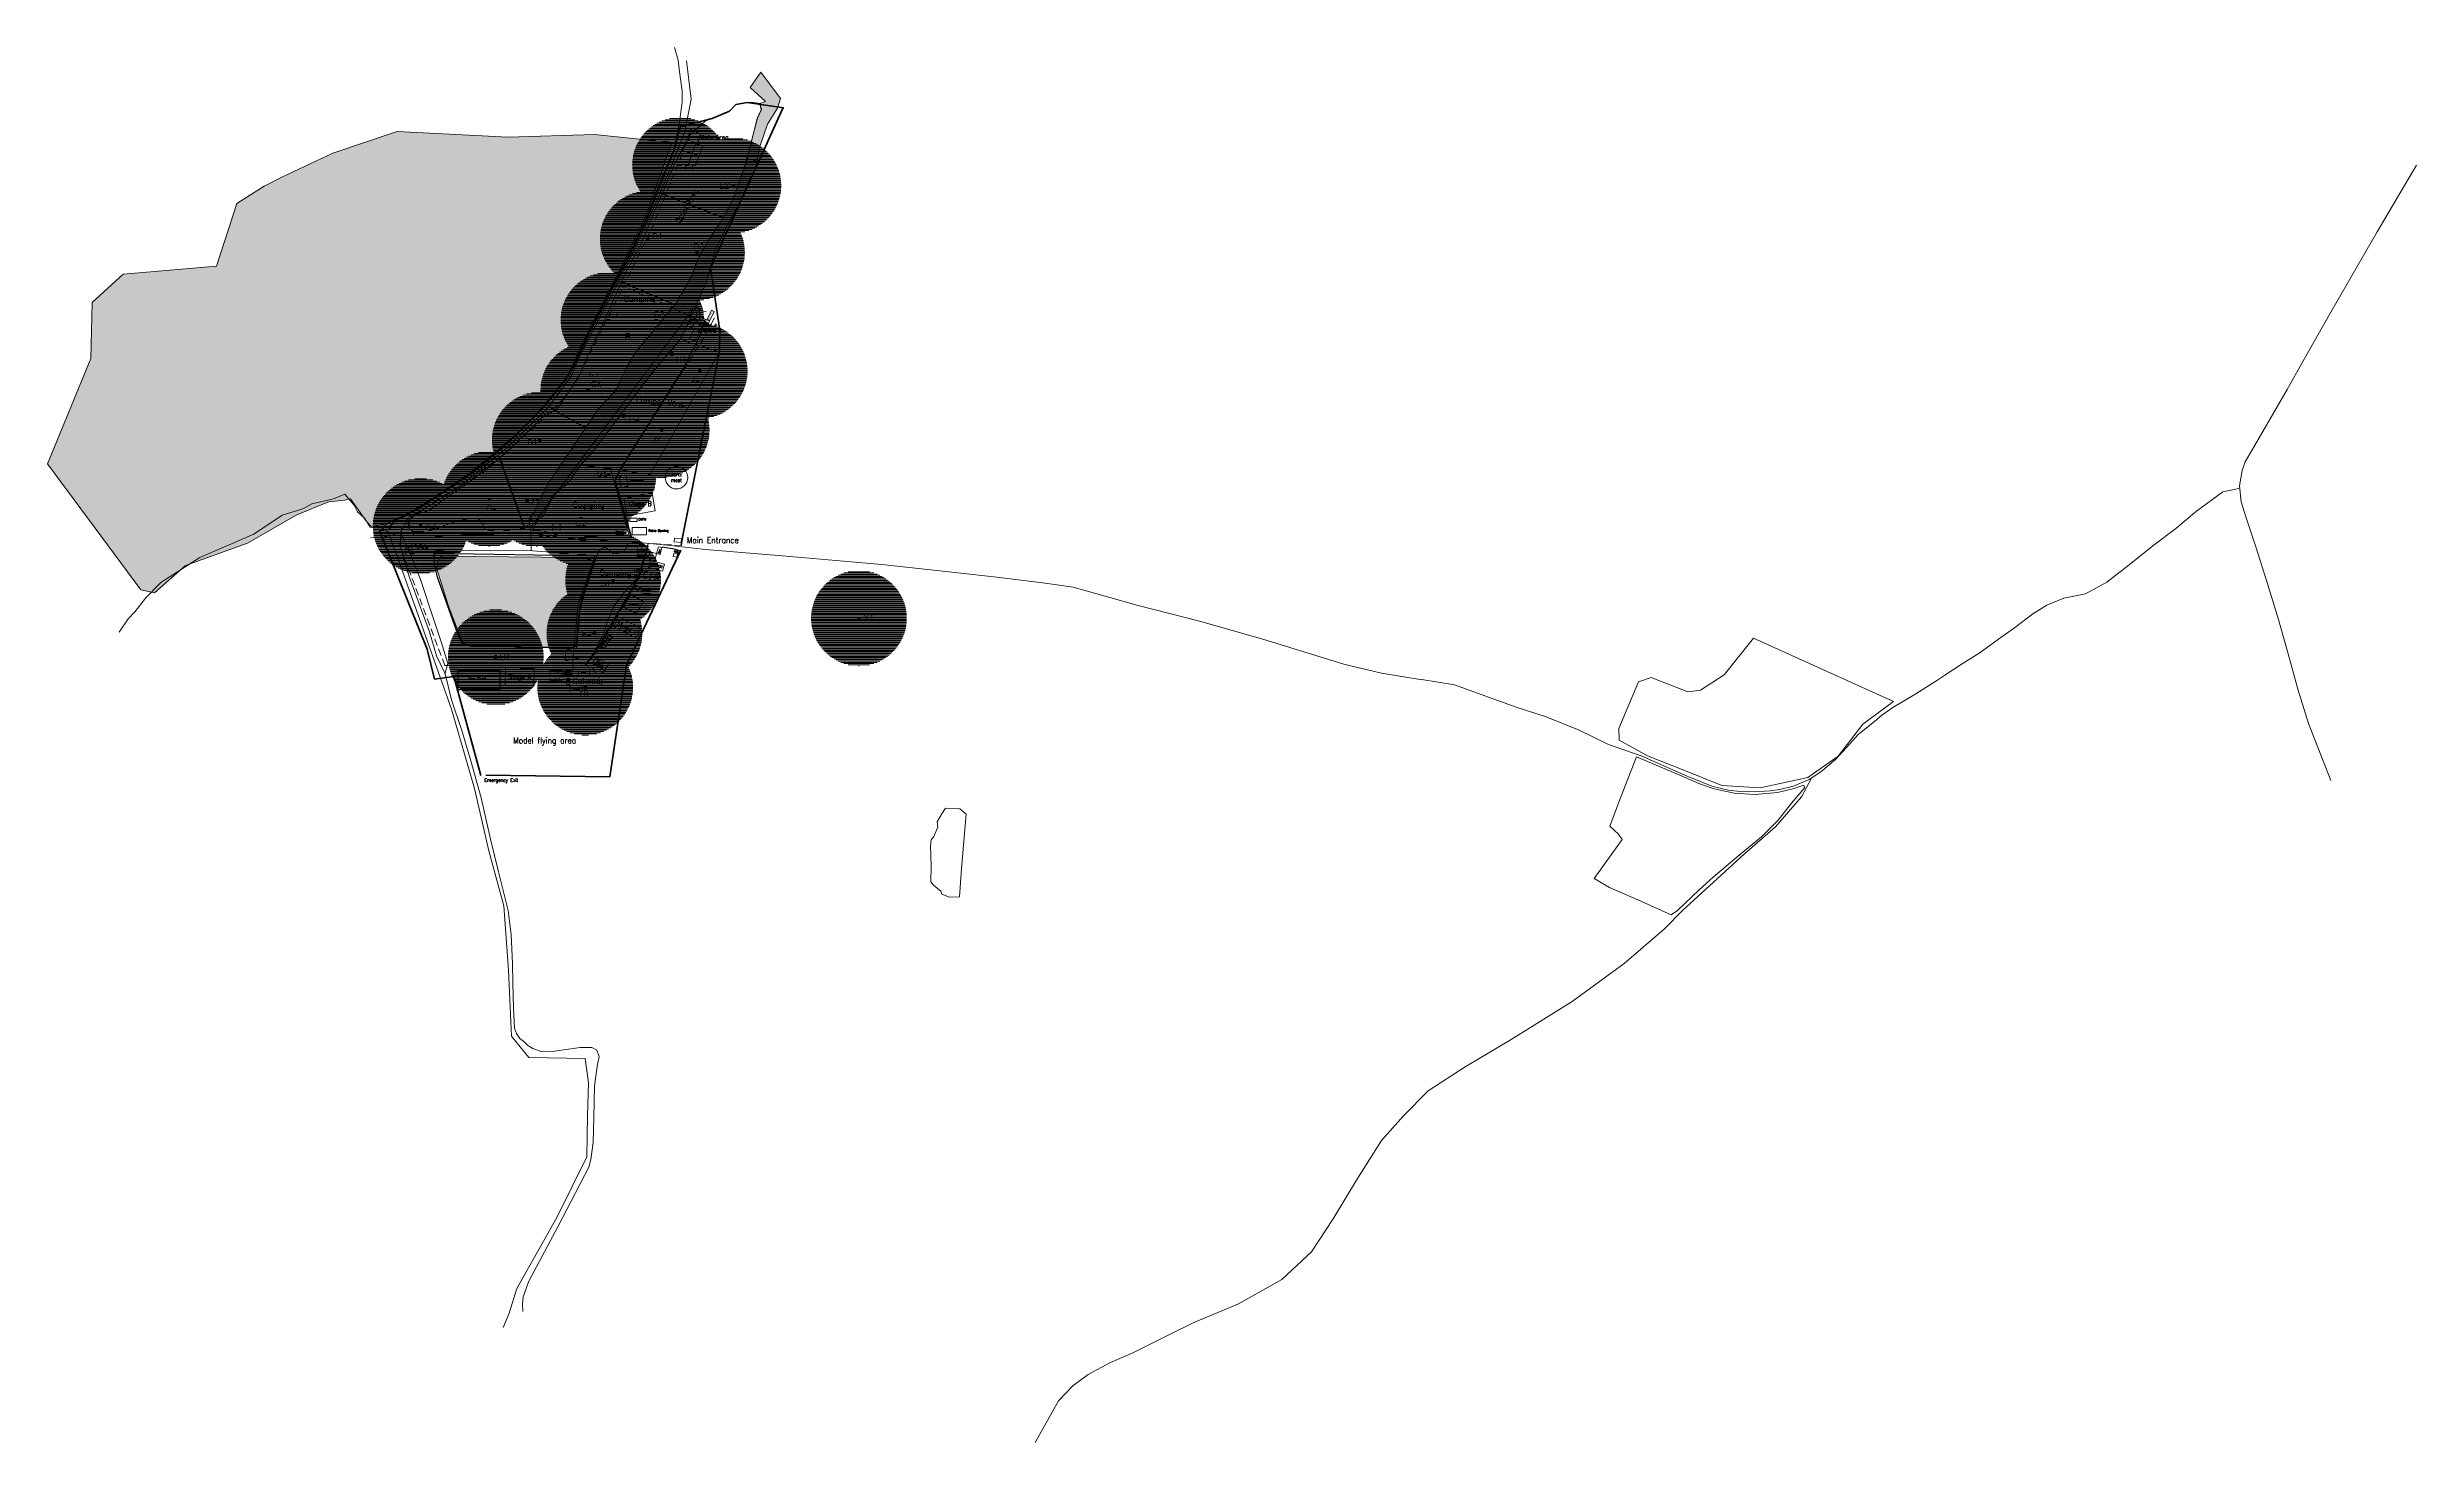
# Model space of a CAD drawing. Header units: metres. Extents: x 482560 to 484546, y 229749 to 230919.
import ezdxf
from ezdxf.enums import TextEntityAlignment as Align

# ---------------------------------------------------------------- set-up
doc = ezdxf.new("R2010")
doc.units = ezdxf.units.M
doc.linetypes.add('DASHED2', pattern=[9, 6, -3])
for name, color, linetype, lineweight, true_color in [('Crowd Barrier', 16, 'Continuous', 25, 0x800000), ('Event Fields', 9, 'Continuous', 0, 0xc0c0c0), ('Heras Fence', 1, 'Continuous', 25, 0xff0000), ('Installations', 9, 'Continuous', 25, 0xc0c0c0), ('Labels', 7, 'Continuous', 0, 0xffffff), ('Lighting-ExtFestoon', 56, 'DASHED2', 0, 0x7f7f00), ('NOC-DK', 136, 'DASHED2', 0, 0x007f7f), ('NOC-DK-Label', 136, 'Continuous', 25, 0x007f7f), ('Paths - Asphalt Roads', 7, 'Continuous', 0, 0xffffff), ('Paths - Euromat', 56, 'Continuous', 25, 0x808000), ('Paths - Fire Lane', 16, 'Continuous', 25, 0x800000), ('Paths - Gravel Track', 253, 'Continuous', 0, 0xa0a0a4), ('Paths - Trackway', 2, 'Continuous', 100, 0xffff00), ('Perimeter', 1, 'Continuous', 35, 0xff0000), ('Power - Generator', 6, 'Continuous', 0, 0xff00ff), ('Rivers', 5, 'Continuous', 0, 0x0000ff), ('Tents', 51, 'Continuous', 0, 0xfff785), ('Toilets', 216, 'Continuous', 0, 0x7f007f), ('Trees', 96, 'Continuous', 0, 0x008000), ('Village Tents', 178, 'Continuous', 25, 0x000000), ('Water - Surface', 176, 'Continuous', 0, 0x00007f), ('Water infrastructure', 4, 'Continuous', 0, 0x00ffff)]:
    doc.layers.add(name, color=color, linetype=linetype, lineweight=lineweight, true_color=true_color)
doc.styles.add('textstyle0', font='')
doc.styles.add('textstyle1', font='')
doc.styles.add('textstyle10', font='standard')
doc.styles.add('textstyle2', font='Standard')
doc.styles.add('textstyle24', font='')
doc.styles.add('textstyle25', font='')
doc.styles.add('textstyle26', font='')
doc.styles.add('textstyle27', font='')
doc.styles.add('textstyle28', font='')
doc.styles.add('textstyle29', font='')
doc.styles.add('textstyle3', font='Standard')
doc.styles.add('textstyle30', font='')
doc.styles.add('textstyle31', font='')
doc.styles.add('textstyle32', font='')
doc.styles.add('textstyle33', font='')
doc.styles.add('textstyle34', font='')
doc.styles.add('textstyle35', font='')
doc.styles.add('textstyle36', font='')
doc.styles.add('textstyle37', font='')
doc.styles.add('textstyle38', font='')
doc.styles.add('textstyle39', font='')
doc.styles.add('textstyle4', font='standard')
doc.styles.add('textstyle40', font='')
doc.styles.add('textstyle43', font='Standard')
doc.styles.add('textstyle44', font='Standard')
doc.styles.add('textstyle45', font='Standard')
doc.styles.add('textstyle46', font='Standard')
doc.styles.add('textstyle47', font='Standard')
doc.styles.add('textstyle48', font='Standard')
doc.styles.add('textstyle5', font='Standard')
doc.styles.add('textstyle55', font='Standard')
doc.styles.add('textstyle56', font='Standard')
doc.styles.add('textstyle57', font='Standard')
doc.styles.add('textstyle58', font='Standard')
doc.styles.add('textstyle59', font='Standard')
doc.styles.add('textstyle6', font='standard')
doc.styles.add('textstyle60', font='')
doc.styles.add('textstyle61', font='Standard')
doc.styles.add('textstyle62', font='Standard')
doc.styles.add('textstyle63', font='Standard')
doc.styles.add('textstyle64', font='Standard')
doc.styles.add('textstyle65', font='Standard')
doc.styles.add('textstyle67', font='')
doc.styles.add('textstyle68', font='')
doc.styles.add('textstyle69', font='')
doc.styles.add('textstyle7', font='standard')
doc.styles.add('textstyle70', font='')
doc.styles.add('textstyle71', font='Standard')
doc.styles.add('textstyle72', font='Standard')
doc.styles.add('textstyle73', font='Standard')
doc.styles.add('textstyle74', font='Standard')
doc.styles.add('textstyle75', font='Standard')
doc.styles.add('textstyle76', font='Standard')
doc.styles.add('textstyle77', font='Standard')
doc.styles.add('textstyle78', font='Standard')
doc.styles.add('textstyle79', font='Standard')
doc.styles.add('textstyle8', font='standard')
doc.styles.add('textstyle80', font='Standard')
doc.styles.add('textstyle81', font='Standard')
doc.styles.add('textstyle82', font='Standard')
doc.styles.add('textstyle83', font='Standard')
doc.styles.add('textstyle84', font='Standard')
doc.styles.add('textstyle9', font='Standard')
doc.styles.get('textstyle0').set_extended_font_data('Arial')
doc.styles.get('textstyle1').set_extended_font_data('Arial')
doc.styles.get('textstyle24').set_extended_font_data('Arial')
doc.styles.get('textstyle25').set_extended_font_data('Arial')
doc.styles.get('textstyle26').set_extended_font_data('Arial')
doc.styles.get('textstyle27').set_extended_font_data('Arial')
doc.styles.get('textstyle28').set_extended_font_data('Arial')
doc.styles.get('textstyle29').set_extended_font_data('Arial')
doc.styles.get('textstyle30').set_extended_font_data('Arial')
doc.styles.get('textstyle31').set_extended_font_data('Arial')
doc.styles.get('textstyle32').set_extended_font_data('Arial')
doc.styles.get('textstyle33').set_extended_font_data('Arial')
doc.styles.get('textstyle34').set_extended_font_data('Arial')
doc.styles.get('textstyle35').set_extended_font_data('Arial')
doc.styles.get('textstyle36').set_extended_font_data('Arial')
doc.styles.get('textstyle37').set_extended_font_data('Arial')
doc.styles.get('textstyle38').set_extended_font_data('Arial')
doc.styles.get('textstyle39').set_extended_font_data('Arial')
doc.styles.get('textstyle40').set_extended_font_data('Arial')
doc.styles.get('textstyle60').set_extended_font_data('Arial')
doc.styles.get('textstyle67').set_extended_font_data('Arial')
doc.styles.get('textstyle68').set_extended_font_data('Arial')
doc.styles.get('textstyle69').set_extended_font_data('Arial')
doc.styles.get('textstyle70').set_extended_font_data('Arial')

# ---------------------------------------------------------------- blocks, each defined once
blk = doc.blocks.new('Main tent (15x24)')
at = {"layer": 'Tents'}
for p, q in [((15, 24), (0, 24)), ((0, 24), (0, 0)), ((15, 0), (15, 24)), ((0, 0), (15, 0))]:
    blk.add_line(p, q, dxfattribs=at)
blk = doc.blocks.new('Tent 12x6')
at = {"layer": 'Tents'}
for p, q in [((12, 6), (0, 6)), ((0, 6), (0, 0)), ((0, 0), (12, 0)), ((12, 0), (12, 6))]:
    blk.add_line(p, q, dxfattribs=at)
blk = doc.blocks.new('Datenklos5')
at = {"layer": 'NOC-DK'}
h = blk.add_hatch(dxfattribs=at)
h.set_pattern_fill('CONCRETE', color=256, style=0, pattern_type=0)
h.set_pattern_definition([(0, (0, 0), (0, 1), [])])
edge = h.paths.add_edge_path(flags=0)
edge.add_arc((0, 0), 40, 0, 360)
blk.add_hatch(color=256, dxfattribs=at).paths.add_polyline_path([(-1, 1), (1, 1), (1, -1), (-1, -1)], flags=0)
for p, q in [((-1, 1), (1, 1)), ((-1, -1), (-1, 1)), ((1, 1), (1, -1)), ((1, -1), (-1, -1))]:
    blk.add_line(p, q, dxfattribs=at)
blk = doc.blocks.new('Generator6x6')
at = {"layer": 'Power - Generator'}
for p, q in [((-2.8, 0), (-2.8, 1.4)), ((-2.8, 1.4), (0, 1.4)), ((0, 0), (-2.8, 0)), ((0, 1.4), (0, 0)), ((1.4, 1), (0.5, 1)), ((0.5, 1), (0.5, 0)), ((0.5, 0), (1.4, 0)), ((1.4, 0), (1.4, 1))]:
    blk.add_line(p, q, dxfattribs=at)
at = {"layer": 'Power - Generator', "insert": (-2.3, 1.3), "char_height": 1, "attachment_point": 1, "line_spacing_factor": 0.96, "style": 'textstyle2'}
blk.add_mtext('\\H0.785714;Gen', dxfattribs=at)
blk = doc.blocks.new('Toilets')
at = {"layer": 'Toilets'}
for p, q in [((5, 10), (0, 10)), ((0, 10), (0, 0)), ((0, 0), (5, 0)), ((5, 0), (5, 10))]:
    blk.add_line(p, q, dxfattribs=at)
at = {"layer": 'Toilets', "insert": (3, 2.1), "char_height": 1.5, "attachment_point": 7, "rotation": 90, "style": 'textstyle0'}
blk.add_mtext('Toilets', dxfattribs=at)
blk = doc.blocks.new('Tent 6x6')
at = {"layer": 'Tents'}
for p, q in [((6, 6), (0, 6)), ((0, 6), (0, 0)), ((0, 0), (6, 0)), ((6, 0), (6, 6))]:
    blk.add_line(p, q, dxfattribs=at)
blk = doc.blocks.new('Tent 12x12')
at = {"layer": 'Tents'}
for p, q in [((12, 12), (0, 12)), ((0, 12), (0, 0)), ((0, 0), (12, 0)), ((12, 0), (12, 12))]:
    blk.add_line(p, q, dxfattribs=at)
blk = doc.blocks.new('Tent 9x21')
at = {"layer": 'Tents'}
for p, q in [((9, 21), (0, 21)), ((0, 21), (0, 0)), ((9, 0), (9, 21)), ((0, 0), (9, 0))]:
    blk.add_line(p, q, dxfattribs=at)
blk = doc.blocks.new('Tent 6x3')
at = {"layer": 'Tents'}
for p, q in [((6, 3), (0, 3)), ((0, 3), (0, 0)), ((0, 0), (6, 0)), ((6, 0), (6, 3))]:
    blk.add_line(p, q, dxfattribs=at)
blk = doc.blocks.new('Tent 9x9')
at = {"layer": 'Tents'}
for p, q in [((9, 9), (0, 9)), ((0, 9), (0, 0)), ((0, 0), (9, 0)), ((9, 0), (9, 9))]:
    blk.add_line(p, q, dxfattribs=at)
blk = doc.blocks.new('Tent 6x9')
at = {"layer": 'Tents'}
for p, q in [((6, 9), (0, 9)), ((0, 9), (0, 0)), ((0, 0), (6, 0)), ((6, 0), (6, 9))]:
    blk.add_line(p, q, dxfattribs=at)
blk = doc.blocks.new('Showers 8.6x2.3')
at = {"layer": 'Toilets'}
for p, q in [((8.6, 2.3), (0, 2.3)), ((0, 2.3), (0, 0)), ((0, 0), (8.6, 0)), ((8.6, 0), (8.6, 2.3))]:
    blk.add_line(p, q, dxfattribs=at)
at = {"layer": 'Toilets', "insert": (0.5, 0.8), "char_height": 0.8, "attachment_point": 7, "style": 'textstyle1'}
blk.add_mtext('Shower 8.6x2.3', dxfattribs=at)
blk = doc.blocks.new('Cold Room 2.4x3.6')
at = {"layer": 'Tents'}
for p, q in [((2.4, 3.6), (0, 3.6)), ((0, 3.6), (0, 0)), ((0, 0), (2.4, 0)), ((2.4, 0), (2.4, 3.6))]:
    blk.add_line(p, q, dxfattribs=at)
blk = doc.blocks.new('Tent 3x4.5')
at = {"layer": 'Tents'}
for p, q in [((3, 4.5), (0, 4.5)), ((0, 4.5), (0, 0)), ((0, 0), (3, 0)), ((3, 0), (3, 4.5))]:
    blk.add_line(p, q, dxfattribs=at)
blk = doc.blocks.new('Tent 6x4')
at = {"layer": 'Tents'}
for p, q in [((6, 4), (0, 4)), ((0, 4), (0, 0)), ((0, 0), (6, 0)), ((6, 0), (6, 4))]:
    blk.add_line(p, q, dxfattribs=at)
blk = doc.blocks.new('Tent 10x6')
at = {"layer": 'Tents'}
for p, q in [((10, 6), (0, 6)), ((0, 6), (0, 0)), ((0, 0), (10, 0)), ((10, 0), (10, 6))]:
    blk.add_line(p, q, dxfattribs=at)
blk = doc.blocks.new('Container 10ft')
at = {"layer": 'Tents'}
for p, q in [((3, 3), (0, 3)), ((0, 3), (0, 0)), ((0, 0), (3, 0)), ((3, 0), (3, 3))]:
    blk.add_line(p, q, dxfattribs=at)

msp = doc.modelspace()

# ---------------------------------------------------------------- hatches: boundary and pattern name
at = {"layer": 'Trees'}
for points in [[(482963.6, 230523.3), (482968.3, 230529.7), (482969.9, 230534), (482978.8, 230552), (482991.8, 230570.9), (483021.2, 230614.9), (483036.9, 230632.1), (483045, 230650.3), (483053.1, 230663.6), (483086.4, 230703.9), (483100.4, 230728), (483104.8, 230740.9), (483117.2, 230762.2), (483126.5, 230775.8), (483135.6, 230794.3), (483144.4, 230819), (483152.5, 230849.7), (483155, 230859.2), (483158.2, 230866.4), (483156.8, 230871.6), (483161.7, 230873.2), (483148.9, 230885), (483157.7, 230897.7), (483157.7, 230897.7), (483174.3, 230875.7), (483171.8, 230867.6), (483163.2, 230854.1), (483156.6, 230834.7), (483153.2, 230816.6), (483141.8, 230791.7), (483129.6, 230769.5), (483118.7, 230745.9), (483114.2, 230729.9), (483112, 230721.3), (483098.8, 230691.6), (483090.6, 230674.4), (483069.3, 230649.2), (483048.1, 230621.3), (483018.2, 230581.1), (483004.9, 230566.2), (482998, 230555.3), (482981.9, 230541.4), (482979.8, 230533.9), (482975.4, 230526.1), (482970.9, 230522.2), (482969.7, 230520.3)], [(483083.2, 230838.8), (483061.1, 230776.7), (483039, 230730.8), (483006.9, 230668.3), (482996.5, 230643.6), (482980.3, 230622.5), (482957.3, 230598.3), (482923.4, 230568.5), (482888.3, 230543.8), (482854.5, 230523.2), (482842.5, 230519.2), (482831.5, 230516.3), (482827.2, 230521.2), (482813.8, 230540.1), (482809, 230539), (482795.2, 230537.5), (482768, 230526.3), (482727.2, 230502.8), (482675.3, 230484.2), (482649.3, 230461.4), (482637.9, 230463.7), (482559.5, 230569.5), (482596, 230657.8), (482597.2, 230704.7), (482623, 230728.4), (482701.3, 230735.2), (482718.5, 230787.6), (482741.4, 230802.3), (482756, 230809.8), (482798.9, 230830), (482852.9, 230848.2), (482945.9, 230843.3), (483018.3, 230845.7)]]:
    msp.add_hatch(color=256, dxfattribs=at).paths.add_polyline_path(points, flags=0)
at = {"layer": 'Water - Surface'}
msp.add_hatch(color=256, dxfattribs=at).paths.add_polyline_path([(482890.9, 230491.9), (483001.9, 230490.9), (483009.4, 230490.3), (483014.8, 230489.3), (483017.5, 230487.4), (483013.8, 230475.6), (483007.7, 230457.3), (483005.3, 230444.8), (483003.9, 230427.8), (483002.7, 230416.8), (482998.1, 230415.7), (482987.3, 230415.8), (482956.9, 230416.3), (482921.7, 230416.8), (482910.5, 230418.2), (482908.1, 230419.3), (482906.4, 230422.4), (482895.9, 230450.2), (482885.9, 230482.2), (482887, 230487.9), (482888.5, 230490.8)], flags=0)

# ---------------------------------------------------------------- linework, layer by layer
at = {"layer": 'Crowd Barrier'}
for p, q in [((482883.8, 230494.5), (483018.2, 230492.3)), ((482884.1, 230484.5), (482883.8, 230494.5)), ((482886.7, 230474.4), (482884.1, 230484.5)), ((483018.6, 230488.3), (483015.6, 230479.5)), ((483018.2, 230492.3), (483018.6, 230488.3)), ((482902.3, 230430.5), (482886.7, 230474.4)), ((483015.6, 230479.5), (483008.3, 230457.8)), ((483005.8, 230445.2), (483003.1, 230416.5)), ((483008.3, 230457.8), (483005.8, 230445.2)), ((482907.5, 230418.5), (482902.3, 230430.5)), ((482910.1, 230417.2), (482907.5, 230418.5)), ((482921.5, 230416.2), (482910.1, 230417.2)), ((482997.7, 230415), (482921.5, 230416.2)), ((483003.1, 230416.5), (482997.7, 230415))]:
    msp.add_line(p, q, dxfattribs=at)
at = {"layer": 'Event Fields'}
for points in [[(483098.4, 230845.2), (483111, 230856.8), (483131.5, 230865.2), (483136.9, 230870.6), (483146.3, 230872.4), (483151.5, 230872.5), (483156.8, 230871.5), (483158.1, 230866.3), (483154.8, 230858.9), (483149.6, 230838.5), (483144.5, 230819.7), (483135.7, 230794.5), (483126.5, 230775.8), (483117.4, 230762.5), (483104.6, 230740.7), (483100.5, 230728.4), (483086.5, 230703.9), (483071.1, 230685.3), (483053.1, 230663.6), (483045, 230650.4), (483036.8, 230632.1), (483021.2, 230615), (482996.6, 230578), (482978.7, 230551.7), (482970.1, 230534.6), (482968.3, 230529.5), (482963.6, 230523.6), (482963.7, 230518.6), (482959.7, 230515.9), (482947.4, 230513.9), (482939.3, 230512.9), (482929.5, 230513.6), (482926.1, 230515.3), (482923.2, 230521.5), (482920.4, 230523.2), (482910.9, 230522.7), (482900.8, 230521.2), (482890.1, 230516.7), (482882.2, 230513.7), (482875.2, 230512.6), (482866.7, 230512.3), (482862.9, 230515.2), (482862.1, 230519), (482863.8, 230523.1), (482867.2, 230526.2), (482879.3, 230530.4), (482890.9, 230538.6), (482926, 230563.2), (482948, 230582.6), (482973.5, 230607.8), (482979.5, 230612.5), (482986, 230614.3), (483005.1, 230642.4), (483011.7, 230658), (483025.4, 230686.9), (483042.8, 230726.6), (483057.4, 230754.2), (483085.8, 230822.1), (483098.4, 230845.2)], [(483007.2, 230568.8), (483019.1, 230582.2), (483050, 230623.7), (483068.3, 230647.9), (483090.5, 230673.6), (483123, 230663.4), (483065, 230560.4), (483007.2, 230568.8)], [(483006.9, 230568.5), (483032, 230564.9), (483047.9, 230506.8), (482988.4, 230509.8), (482971.8, 230513.6), (482966.2, 230513.8), (482970.9, 230522.1), (482975.5, 230526.2), (482979.8, 230533.9), (482981.9, 230540.9), (482987.1, 230545.9), (482998, 230555.3), (483004.2, 230565.6), (483006.9, 230568.5)], [(483021.3, 230495.3), (483026.8, 230500.3), (483030, 230497.3), (483034.6, 230494), (483040.7, 230495.5), (483043.2, 230496.1), (483045.6, 230500.3), (483046.2, 230503), (483063.1, 230501), (483054.5, 230473.8), (483042.5, 230460.9), (483034.2, 230449.6), (483029.1, 230437.1), (483025.7, 230426.5), (483015.9, 230407.8), (483004.9, 230406.9), (482994.1, 230404.2), (482993.9, 230412.9), (483003.2, 230414.8), (483005.5, 230437.6), (483006.1, 230445.4), (483008.7, 230456.7), (483011.4, 230465.2), (483021.3, 230495.3)], [(483935, 230378.4), (483945.6, 230379.6), (483965.4, 230392.4), (483990.1, 230423.4), (484107.5, 230370.3), (484081.7, 230351.3), (484061.1, 230324.4), (484035.7, 230306.4), (483995.7, 230297.7), (483963.5, 230299.7), (483931.6, 230312.7), (483901.3, 230324.7), (483877.4, 230337.8), (483877.3, 230347.4), (483893.7, 230386.7), (483904.2, 230390.4), (483935, 230378.4)], [(483891.9, 230323.7), (483915.7, 230313.8), (483928.3, 230308.3), (483944.3, 230301.3), (483956.1, 230297.2), (483973.8, 230293.2), (483991.4, 230292.3), (484010.2, 230293.9), (484024.2, 230297.1), (484032, 230300), (484033, 230298), (484021.9, 230284.8), (484010.9, 230270.8), (483996.8, 230256.8), (483978.2, 230241.2), (483956.4, 230223), (483944.5, 230212.3), (483926.5, 230194.9), (483921, 230191.3), (483893.1, 230203.9), (483869.3, 230214.3), (483856.4, 230221.8), (483880, 230254.6), (483876.9, 230259), (483869.7, 230265.7), (483878.6, 230289.4), (483891.9, 230323.7)]]:
    msp.add_lwpolyline(points, dxfattribs=at)
at = {"layer": 'Heras Fence'}
for p, q in [((483096.1, 230841), (483091.8, 230832.3)), ((483091.8, 230832.3), (483100.3, 230829.7)), ((483105.4, 230840.1), (483104.5, 230837.7)), ((483104.5, 230837.7), (483106.8, 230836.9)), ((483096.1, 230684.9), (483099.1, 230691.3)), ((483099.7, 230683.2), (483096.1, 230684.9)), ((483098.8, 230691.6), (483098.8, 230691.6)), ((483098.8, 230691.6), (483098.8, 230691.6)), ((483098.8, 230691.6), (483098.8, 230691.6)), ((483098.8, 230691.6), (483098.8, 230691.6)), ((483099.1, 230691.3), (483102.7, 230689.6)), ((483102.7, 230689.6), (483099.7, 230683.2)), ((483085.3, 230497.8), (483074.9, 230499.5)), ((483090.5, 230496.1), (483085.3, 230497.8)), ((482993, 230396.3), (482999.1, 230396.3)), ((482993, 230392.6), (482993, 230396.3)), ((482999.1, 230392.6), (482993, 230392.6)), ((482999.1, 230396.3), (482999.1, 230392.6))]:
    msp.add_line(p, q, dxfattribs=at)
at = {"layer": 'Installations'}
for p, q in [((483031, 230425.8), (483029, 230423.5)), ((483033.3, 230423.9), (483031, 230425.8)), ((483031.3, 230421.6), (483033.3, 230423.9)), ((483026.6, 230420.3), (483024, 230416)), ((483024, 230416), (483026.6, 230414.5)), ((483029.1, 230418.7), (483026.6, 230420.3)), ((483026.6, 230414.5), (483029.1, 230418.7)), ((483028.9, 230423.4), (483027, 230421.1)), ((483027, 230421.1), (483029.3, 230419.2)), ((483031.2, 230421.5), (483028.9, 230423.4)), ((483029, 230423.5), (483031.3, 230421.6)), ((483029.3, 230419.2), (483031.2, 230421.5)), ((482904, 230397), (482939, 230397)), ((482904, 230380), (482904, 230397)), ((482939, 230397), (482939, 230380)), ((482939, 230380), (482904, 230380))]:
    msp.add_line(p, q, dxfattribs=at)
at = {"layer": 'Lighting-ExtFestoon'}
for p, q in [((482934.1, 230571.3), (482910.1, 230552.6)), ((482959.7, 230515.9), (482939.8, 230572.8))]:
    msp.add_line(p, q, dxfattribs=at)
for points in [[(482937, 230572.9), (482937, 230572.9), (482983.6, 230614.3), (482997.8, 230631.1), (483006.1, 230644.7), (483065.8, 230765.5), (483091.8, 230829.2)], [(483118.9, 230691.8), (483115, 230684), (483102, 230692), (483040.8, 230719.2)], [(483049.4, 230507.5), (483049.4, 230507.5), (483035.4, 230555.5), (483039.5, 230564.1), (483115, 230683)], [(482911, 230555.1), (482861.2, 230522.3), (482866.8, 230509.9), (482892.6, 230508)], [(482970, 230401), (482892.8, 230400.3), (482892.8, 230400.3), (482855, 230501), (482857, 230517), (482857, 230517)], [(482891.7, 230509.6), (482969, 230509), (483091, 230501)], [(483063.2, 230502.4), (483056.1, 230475.6), (483020, 230410)], [(482970.5, 230398.6), (482970.2, 230398.8), (483012.6, 230399.1), (483016.6, 230398), (483021.9, 230390.2)]]:
    msp.add_lwpolyline(points, dxfattribs=at)
at = {"layer": 'Paths - Asphalt Roads'}
msp.add_lwpolyline([(484546.1, 230819.8), (484512.9, 230764.1), (484474.2, 230696.5), (484450.6, 230655.2), (484437.5, 230631.7), (484414, 230591.3), (484402.3, 230571), (484399.9, 230563.9), (484397.5, 230551), (484398.9, 230537.7), (484403, 230525), (484411.4, 230499.9), (484420.1, 230471.7), (484430.4, 230438.9), (484439.9, 230405), (484446.4, 230380.5), (484455.4, 230351.8), (484474.3, 230304)], dxfattribs=at)
at = {"layer": 'Paths - Euromat'}
for p, q in [((483092.7, 230648.7), (483109.3, 230682.4)), ((483101, 230692.5), (483109.3, 230682.4)), ((482942.7, 230562.8), (482939, 230573)), ((483035.4, 230555.5), (483039.5, 230564.1)), ((483018.6, 230410.8), (483010, 230400)), ((483010, 230400), (482953.7, 230400.2))]:
    msp.add_line(p, q, dxfattribs=at)
at = {"layer": 'Paths - Fire Lane'}
for p, q in [((483073.4, 230796.7), (483126.5, 230775.8)), ((483041.3, 230722.1), (483085, 230703)), ((482979.8, 230617.1), (483011.1, 230599.7))]:
    msp.add_line(p, q, dxfattribs=at)
at = {"layer": 'Paths - Gravel Track'}
for p, q in [((483145.4, 230825.8), (483155, 230822.6)), ((483082.4, 230700.6), (483101, 230692.5))]:
    msp.add_line(p, q, dxfattribs=at)
for points in [[(483095.4, 230907.2), (483099.2, 230875.2), (483094.1, 230848), (483083.7, 230821.5), (483069.7, 230788), (483048.4, 230742.1), (483032.7, 230711.2), (483005.8, 230659.6), (482998.8, 230642.8), (482979.2, 230616.3), (482946.1, 230583.9), (482904.2, 230549.7), (482875.9, 230532.1), (482862.4, 230524.7), (482860, 230519.8), (482855.7, 230511.9), (482840.3, 230507.6), (482835, 230508), (482830.4, 230507.5)], [(483711.9, 230388.5), (483739.3, 230384.2), (483791.2, 230365.5), (483816.2, 230357.4), (483844, 230346.1), (483868.6, 230334.2), (483895.9, 230324.6), (483934.4, 230307.5), (483955.2, 230299.1), (483969.2, 230295.7), (483978.9, 230294.7), (483990.6, 230294.5), (484004.2, 230295.3), (484012.1, 230296.5), (484023.7, 230299.2), (484036.7, 230304.8), (484046.6, 230311.1), (484058.8, 230321.4), (484068.4, 230332), (484068.4, 230332), (484068.4, 230331.8), (484077.8, 230342.6), (484091.5, 230353.4), (484097.6, 230358.6), (484106.8, 230365.1), (484126.1, 230376.5), (484143.1, 230387.3), (484150.4, 230392.2), (484165, 230401.7), (484180.1, 230411.2), (484197.6, 230423.7), (484208.9, 230431.9), (484224.4, 230443.8), (484236.1, 230451), (484250.3, 230456.8), (484268.6, 230460.5), (484286.4, 230470.3), (484305.1, 230484.8), (484324.9, 230500.8), (484344.2, 230515.1), (484361.6, 230529.7), (484383.6, 230546.1), (484396.9, 230548.7)], [(482855.8, 230512), (482855.5, 230499.9), (482859.4, 230485.9), (482863.1, 230474.2), (482869.4, 230457.5), (482880, 230428.6), (482885.7, 230408.4), (482893, 230393.5), (482898.5, 230371.6), (482907, 230345.8), (482914.7, 230320.4), (482923.3, 230289.4), (482931.1, 230254.7), (482937.7, 230227.4), (482945.8, 230195), (482948.4, 230174.9), (482949.5, 230150.6), (482949.9, 230134.2), (482950.5, 230113.3), (482951.2, 230096.2), (482952.8, 230091.7), (482955.6, 230087.6), (482959, 230085), (482962.3, 230081.7), (482966.7, 230079.3), (482974, 230076.5), (482982.9, 230076.6), (483006.2, 230080.2), (483016, 230080.2), (483020.3, 230077.9), (483022.2, 230072.3), (483020.8, 230066.2), (483018.2, 230047.8), (483017.6, 230021.4), (483017.2, 230000.4), (483015.1, 229986.1), (483013.4, 229979.6), (482987.4, 229929.6), (482963.2, 229884.1), (482958.5, 229871), (482958, 229864.8), (482958.2, 229858.8)], [(482855.8, 230511.6), (482885, 230511.7), (482920.7, 230510.1), (482953.3, 230511.7), (482969.9, 230511), (482993.4, 230507), (483021.5, 230504.1), (483033, 230504.4), (483047, 230504.4), (483081.9, 230501.1), (483111.4, 230497.7), (483175.6, 230492.3), (483227.1, 230487.7), (483259.2, 230485), (483305.2, 230480.1), (483355.5, 230474.4), (483396.1, 230469.4), (483419.6, 230466), (483446.6, 230458.5), (483474.1, 230450.7), (483525.6, 230437.4), (483578.8, 230422.3), (483646.7, 230401.5), (483678.1, 230393.9), (483712.3, 230388.3)], [(482856.1, 230511.5), (482860.2, 230501.7), (482865, 230491), (482872.1, 230473.2), (482883.8, 230437.7), (482889.6, 230420.3), (482895.3, 230402), (482892.9, 230393.2)], [(484038.7, 230305.8), (484030.4, 230290.1), (484008.5, 230265.2), (483982.6, 230242.4), (483930.5, 230195), (483915.4, 230179.6), (483881.7, 230150.4), (483838.1, 230118.6), (483786.9, 230086.9), (483748.3, 230063.9), (483717.4, 230043.7), (483696.5, 230022.9), (483678.3, 230002.2), (483658, 229970.1), (483637.6, 229936.4), (483619.5, 229908.7), (483594.5, 229885.6), (483558.4, 229865.2), (483520.3, 229849.2), (483500.3, 229839.5), (483469, 229823.7), (483450.9, 229815.9), (483432.1, 229806), (483419.4, 229796.4), (483407.2, 229783.8), (483387.8, 229748.8)]]:
    msp.add_lwpolyline(points, dxfattribs=at)
at = {"layer": 'Paths - Trackway'}
for p, q in [((483039.5, 230564.1), (483092.7, 230648.7)), ((482959.7, 230515.9), (482942.7, 230562.8)), ((483049.4, 230507.5), (483035.4, 230555.5)), ((483063, 230500.7), (483056.1, 230475.6)), ((483056.1, 230475.6), (483018.6, 230410.8))]:
    msp.add_line(p, q, dxfattribs=at)
at = {"layer": 'Perimeter'}
for p, q in [((483176.5, 230868.1), (483115.5, 230733.7)), ((483117, 230859), (483131.5, 230865.2)), ((483131.5, 230865.2), (483136.9, 230870.6)), ((483136.9, 230870.6), (483146.3, 230872.4)), ((483146.3, 230872.4), (483177, 230868)), ((483086, 230835), (483090, 230852)), ((483090, 230852), (483117, 230859)), ((483063, 230777), (483086, 230835)), ((483047, 230743), (483063, 230777)), ((483012, 230676), (483047, 230743)), ((483115.5, 230733.7), (483123.4, 230681.1)), ((483000, 230650), (483012, 230676)), ((483092, 230508), (483123, 230663.4)), ((483123.4, 230681.1), (483123, 230663.4)), ((482994, 230640), (483000, 230650)), ((482974, 230615), (482994, 230640)), ((482948, 230589), (482974, 230615)), ((482931, 230574), (482948, 230589)), ((482912, 230559), (482931, 230574)), ((482873, 230533), (482894, 230547)), ((482894, 230547), (482912, 230559)), ((482850, 230521), (482873, 230533)), ((482837.9, 230513.3), (482846, 230515)), ((482878, 230414), (482837.9, 230513.3)), ((482846, 230515), (482850, 230521)), ((483092, 230508), (483091, 230501)), ((483045.1, 230400.6), (483090.8, 230497.1)), ((482884, 230389), (482878, 230414)), ((482900.3, 230391), (482884, 230389)), ((482900.3, 230391), (482923.1, 230308.1)), ((483031.2, 230306.9), (483045.1, 230400.6)), ((482927.3, 230308.3), (483031.2, 230306.9))]:
    msp.add_line(p, q, dxfattribs=at)
at = {"layer": 'Rivers'}
for points in [[(483085.3, 230918.6), (483088.3, 230907.8), (483089.6, 230898), (483091.8, 230882.1), (483091.7, 230872.7), (483089.9, 230858.3), (483087.7, 230845.4), (483085, 230834), (483076.9, 230814), (483069.4, 230796.2), (483062.9, 230778.3), (483050.4, 230751.5), (483033.4, 230718.4), (483014.6, 230682.5), (483004.8, 230661.8), (482994.7, 230641.8), (482973.3, 230614.6), (482954, 230595.4), (482936.2, 230579.7), (482908.9, 230557.9), (482867.1, 230530.6), (482844.5, 230519.5), (482840.5, 230516.1)], [(482839.9, 230515.8), (482829.9, 230516.3), (482825.6, 230523.5), (482819.6, 230529.3), (482816.7, 230534.9), (482808.9, 230544), (482799.4, 230540), (482781.4, 230535.9), (482774.7, 230532.3), (482772.8, 230531.4), (482756.5, 230526.5), (482732.7, 230510.4), (482687.3, 230490.9), (482654.7, 230469.9), (482641.7, 230456.9), (482633.2, 230445.5), (482627.3, 230439.4), (482619.8, 230428.3)], [(482840.4, 230516), (482845.5, 230511.5), (482852, 230494.2), (482865.6, 230456.1), (482898.4, 230363.8), (482917.6, 230297.1), (482929.7, 230244.9), (482942.2, 230198.8), (482946.3, 230145), (482948.6, 230089.6), (482963.3, 230071.8), (483010.5, 230070.8), (483013.3, 230050.4), (483012.5, 230023), (483011.8, 229988.5), (482986.8, 229937.5), (482953.2, 229878.1), (482946.7, 229857.2), (482941.8, 229845.3)]]:
    msp.add_lwpolyline(points, dxfattribs=at)
at = {"layer": 'Tents'}
msp.add_circle((483087, 230557.9), 9.49, dxfattribs=at)
at = {"layer": 'Trees'}
for points in [[(482963.6, 230523.3), (482968.3, 230529.7), (482969.9, 230534), (482978.8, 230552), (482991.8, 230570.9), (483021.2, 230614.9), (483036.9, 230632.1), (483045, 230650.3), (483053.1, 230663.6), (483086.4, 230703.9), (483100.4, 230728), (483104.8, 230740.9), (483117.2, 230762.2), (483126.5, 230775.8), (483135.6, 230794.3), (483144.4, 230819), (483152.5, 230849.7), (483155, 230859.2), (483158.2, 230866.4), (483156.8, 230871.6), (483161.7, 230873.2), (483148.9, 230885), (483157.7, 230897.7), (483157.7, 230897.7), (483174.3, 230875.7), (483171.8, 230867.6), (483163.2, 230854.1), (483156.6, 230834.7), (483153.2, 230816.6), (483141.8, 230791.7), (483129.6, 230769.5), (483118.7, 230745.9), (483114.2, 230729.9), (483112, 230721.3), (483098.8, 230691.6), (483090.6, 230674.4), (483069.3, 230649.2), (483048.1, 230621.3), (483018.2, 230581.1), (483004.9, 230566.2), (482998, 230555.3), (482981.9, 230541.4), (482979.8, 230533.9), (482975.4, 230526.1), (482970.9, 230522.2), (482969.7, 230520.3), (482963.6, 230523.3)], [(483083.2, 230838.8), (483061.1, 230776.7), (483039, 230730.8), (483006.9, 230668.3), (482996.5, 230643.6), (482980.3, 230622.5), (482957.3, 230598.3), (482923.4, 230568.5), (482888.3, 230543.8), (482854.5, 230523.2), (482842.5, 230519.2), (482831.5, 230516.3), (482827.2, 230521.2), (482813.8, 230540.1), (482809, 230539), (482795.2, 230537.5), (482768, 230526.3), (482727.2, 230502.8), (482675.3, 230484.2), (482649.3, 230461.4), (482637.9, 230463.7), (482559.5, 230569.5), (482596, 230657.8), (482597.2, 230704.7), (482623, 230728.4), (482701.3, 230735.2), (482718.5, 230787.6), (482741.4, 230802.3), (482756, 230809.8), (482798.9, 230830), (482852.9, 230848.2), (482945.9, 230843.3), (483018.3, 230845.7), (483083.2, 230838.8)]]:
    msp.add_lwpolyline(points, dxfattribs=at)
at = {"layer": 'Water - Surface'}
for points in [[(482890.9, 230491.9), (483001.9, 230490.9), (483009.4, 230490.3), (483014.8, 230489.3), (483017.5, 230487.4), (483013.8, 230475.6), (483007.7, 230457.3), (483005.3, 230444.8), (483003.9, 230427.8), (483002.7, 230416.8), (482998.1, 230415.7), (482987.3, 230415.8), (482956.9, 230416.3), (482921.7, 230416.8), (482910.5, 230418.2), (482908.1, 230419.3), (482906.4, 230422.4), (482895.9, 230450.2), (482885.9, 230482.2), (482887, 230487.9), (482888.5, 230490.8), (482890.9, 230491.9)], [(483324.7, 230280.3), (483329.8, 230275.8), (483326.1, 230230.2), (483324.4, 230206.3), (483315.9, 230206.2), (483309.6, 230208.6), (483308.8, 230211.1), (483302.4, 230216.2), (483300.4, 230218.9), (483300.6, 230232.5), (483300.1, 230249), (483300.5, 230254.3), (483302.7, 230257.1), (483306.1, 230264.7), (483305.6, 230269.4), (483309.5, 230276), (483312.7, 230280.6), (483324.7, 230280.3)]]:
    msp.add_lwpolyline(points, dxfattribs=at)
at = {"layer": 'Water infrastructure'}
for p, q in [((482965, 230516), (483101.3, 230700)), ((483101.3, 230700), (483112, 230697)), ((482965.3, 230496.6), (482965, 230516)), ((482894.9, 230497.1), (482864.3, 230494.5)), ((482966.7, 230496.6), (482894.9, 230497.1)), ((482966.7, 230496.6), (483018.9, 230492.5)), ((483018.9, 230492.5), (483004.7, 230451.5)), ((483004.7, 230451.5), (483000, 230404.2)), ((483000, 230404.2), (483000, 230394.9))]:
    msp.add_line(p, q, dxfattribs=at)
msp.add_circle((482965, 230517), 1, dxfattribs=at)

# ---------------------------------------------------------------- block references
at = {"layer": 'NOC-DK'}
for p in [(483090, 230820), (483134.7, 230802.8), (483062.9, 230758.1), (483104.2, 230746.6), (483030, 230690), (483070, 230690), (483083.2, 230661.3), (483106.5, 230647.2), (483013.1, 230631.1), (483042.8, 230609.4), (482972.4, 230589.6), (483074.6, 230597.8), (483030, 230560), (482930, 230540), (482970, 230540), (483007, 230524), (482872.5, 230517.3), (483033.9, 230471.9), (483018.2, 230427.2), (483240, 230440), (482935.5, 230407.3), (483010.5, 230381.9)]:
    msp.add_blockref('Datenklos5', p, dxfattribs=at)
at = {"layer": 'Power - Generator'}
for p, rotation in [((483100, 230689), 65), ((483087.8, 230494.8), 345)]:
    msp.add_blockref('Generator6x6', p, dxfattribs=dict(at, rotation=rotation))
msp.add_blockref('Generator6x6', (482996.3, 230393.8), dxfattribs=at)
at = {"layer": 'Tents'}
for name, p, rotation in [('Tent 9x9', (483096, 230841), 340.0000000000001), ('Tent 6x9', (483097, 230821), 340.0000000000001), ('Tent 6x9', (483100.3, 230829.7), 340.0000000000001), ('Tent 6x9', (483040.6, 230549.6), 10), ('Main tent (15x24)', (483069.2, 230530), 100), ('Tent 6x3', (483085, 230504.1), 355), ('Tent 6x6', (483063, 230490), 345), ('Tent 12x6', (483063.7, 230482.5), 345), ('Tent 6x3', (483073.3, 230493.4), 74.99999999999996), ('Container 10ft', (483088, 230494), 165.0000000000001), ('Tent 6x3', (483051.9, 230464.8), 330), ('Tent 6x6', (483059, 230474), 345), ('Tent 6x3', (483071.4, 230471.5), 70), ('Tent 12x12', (483042.7, 230449.7), 330), ('Tent 9x21', (483053, 230423.5), 62.99999999999999), ('Tent 12x6', (483016.6, 230402.2), 330), ('Main tent (15x24)', (482967.3, 230382.7), 88.902), ('Tent 6x9', (483005, 230397), 270), ('Cold Room 2.4x3.6', (483025.7, 230394), 62)]:
    msp.add_blockref(name, p, dxfattribs=dict(at, rotation=rotation))
for name, p in [('Tent 6x3', (483048, 230521)), ('Tent 6x3', (483048, 230521)), ('Tent 6x3', (483048, 230521)), ('Tent 12x6', (483050, 230510)), ('Tent 3x4.5', (482994.7, 230384.8)), ('Tent 10x6', (482998, 230378))]:
    msp.add_blockref(name, p, dxfattribs=at)
at = {"layer": 'Toilets'}
for name, p, rotation in [('Toilets', (483097.8, 230674), 334.9999999999999), ('Showers 8.6x2.3', (483103, 230700.6), 280), ('Showers 8.6x2.3', (483106, 230690.6), 334.9999999999999), ('Showers 8.6x2.3', (483114.9, 230689.5), 65), ('Toilets', (482981.2, 230396.6), 270)]:
    msp.add_blockref(name, p, dxfattribs=dict(at, rotation=rotation))
msp.add_blockref('Toilets', (482860.2, 230492.6), dxfattribs=at)
at = {"layer": 'Village Tents'}
for name, p in [('Tent 3x4.5', (483044.6, 230673.7)), ('Tent 6x4', (483014.6, 230642.1)), ('Tent 6x6', (483010, 230530)), ('Tent 6x6', (482983.4, 230513)), ('Tent 6x4', (483036.4, 230510.3))]:
    msp.add_blockref(name, p, dxfattribs=at)

# ---------------------------------------------------------------- texts
at = {"layer": 'Installations', "attachment_point": 1, "line_spacing_factor": 0.96}
for s, insert, char_height, style in [('LHS Bikeshed', (483029.6, 230417.9), 0.5, 'textstyle76'), ('The Grid', (482912, 230391), 3, 'textstyle77')]:
    msp.add_mtext(s, dxfattribs=dict(at, insert=insert, char_height=char_height, style=style))
at = {"layer": 'Labels', "style": 'textstyle47'}
msp.add_text('Main Entrance', height=5, dxfattribs=at).set_placement((483095.7, 230508), align=Align.TOP_LEFT)
at = {"layer": 'Labels', "attachment_point": 1, "line_spacing_factor": 0.96}
for s, insert, char_height, style in [('Kids Area', (483107.4, 230845.2), 4, 'textstyle65'), ('Toilets +\\PShowers', (483105.1, 230687.5), 3, 'textstyle46'), ('Toilets', (482867.4, 230501.6), 3, 'textstyle44'), ('Toilets', (482980, 230390), 3, 'textstyle45'), ('Model flying area', (482950, 230340), 5, 'textstyle48'), ('Emergency Exit', (482925.9, 230305.7), 3, 'textstyle59')]:
    msp.add_mtext(s, dxfattribs=dict(at, insert=insert, char_height=char_height, style=style))
at = {"layer": 'Labels', "insert": (483085.6, 230773.1), "char_height": 5, "attachment_point": 1, "rotation": 60, "line_spacing_factor": 0.96, "style": 'textstyle74'}
msp.add_mtext('Quiet Area', dxfattribs=at)
at = {"layer": 'Labels', "char_height": 5, "attachment_point": 1, "line_spacing_factor": 0.96}
for s, insert, width, style in [('Camping', (483043, 230710.2), 24.444, 'textstyle6'), ('Camping', (483000.2, 230537.5), 24.444, 'textstyle7'), ('Camping', (483022.5, 230480.5), 24.444, 'textstyle8'), ('Catering', (483000, 230390), 26.111, 'textstyle10')]:
    msp.add_mtext(s, dxfattribs=dict(at, insert=insert, width=width, style=style))
at = {"layer": 'Labels', "insert": (483053.4, 230625.7), "char_height": 5, "width": 42.639, "attachment_point": 1, "rotation": 355, "line_spacing_factor": 0.96, "style": 'textstyle9'}
msp.add_mtext('Camper Vans', dxfattribs=at)
at = {"layer": 'NOC-DK-Label'}
for s, style, p in [('E1', 'textstyle24', (483093.7, 230819.6)), ('E2', 'textstyle25', (483122.8, 230805.5)), ('D1', 'textstyle26', (483066.5, 230762.9)), ('D2', 'textstyle27', (483101.3, 230754.6)), ('C1', 'textstyle29', (483029.9, 230697.1)), ('C2', 'textstyle28', (483067.8, 230697.8)), ('H1', 'textstyle30', (483086.4, 230659.5)), ('J1', 'textstyle67', (483099.2, 230643.1)), ('C3', 'textstyle32', (483015.3, 230639)), ('H2', 'textstyle31', (483047.2, 230610.2)), ('B1', 'textstyle33', (482962.1, 230589.8)), ('J2', 'textstyle68', (483066.5, 230592.5)), ('G1', 'textstyle37', (483019.9, 230563.3)), ('A1', 'textstyle35', (482927.6, 230536.4)), ('B2', 'textstyle34', (482960, 230540)), ('A2', 'textstyle60', (482876.6, 230520)), ('G2', 'textstyle36', (483002, 230522)), ('S1', 'textstyle38', (483023.5, 230471.8)), ('S2', 'textstyle39', (483007.1, 230430)), ('X1', 'textstyle40', (483244.2, 230442.7)), ('U2', 'textstyle70', (482938.8, 230409.6)), ('U1', 'textstyle69', (483005.5, 230378.7))]:
    msp.add_text(s, height=5, dxfattribs=dict(at, style=style)).set_placement(p, align=Align.TOP_LEFT)
at = {"layer": 'Tents'}
for s, style, p in [('Workshop', 'textstyle63', (483047.7, 230556.6)), ('Retro Gaming', 'textstyle62', (483063.6, 230514.4)), ('Lounge', 'textstyle56', (483046.7, 230452.8))]:
    msp.add_text(s, height=2, dxfattribs=dict(at, style=style)).set_placement(p, align=Align.TOP_LEFT)
at = {"layer": 'Tents', "style": 'textstyle57'}
msp.add_text('Stage C', height=4, rotation=333, dxfattribs=at).set_placement((483038.2, 230437.9), align=Align.TOP_LEFT)
at = {"layer": 'Tents', "attachment_point": 1, "line_spacing_factor": 0.96}
for s, insert, char_height, style in [('?LHS\\Pmast', (483082.4, 230562), 3, 'textstyle73'), ('EMFM', (483055, 230524), 2, 'textstyle72'), ('Info\\PDesk', (483054, 230499), 3, 'textstyle58'), ('First\\PAid', (483051.3, 230481.5), 3, 'textstyle55'), ('CPC', (482995.2, 230387.6), 1, 'textstyle78'), ('Shelter', (483007.2, 230394.6), 1, 'textstyle75'), ('Shop', (483000, 230382), 2, 'textstyle83')]:
    msp.add_mtext(s, dxfattribs=dict(at, insert=insert, char_height=char_height, style=style))
at = {"layer": 'Tents', "char_height": 4, "attachment_point": 1, "line_spacing_factor": 0.96}
for s, insert, width, style in [('Stage B', (483046.6, 230538), 25.972, 'textstyle5'), ('Stage A', (482946.1, 230392.9), 26.528, 'textstyle3')]:
    msp.add_mtext(s, dxfattribs=dict(at, insert=insert, width=width, style=style))
at = {"layer": 'Tents', "insert": (483065.7, 230486.5), "char_height": 2, "width": 12.222, "attachment_point": 1, "rotation": 345, "line_spacing_factor": 0.96, "style": 'textstyle4'}
msp.add_mtext('HQ/NOC', dxfattribs=at)
at = {"layer": 'Tents', "attachment_point": 1, "line_spacing_factor": 0.96}
for s, insert, char_height, rotation, style in [('Store', (483071.7, 230494.7), 1, 75, 'textstyle71'), ('NOC DC', (483069.8, 230473), 1, 70, 'textstyle61'), ('Bar', (483020.8, 230405.6), 4, 330, 'textstyle43')]:
    msp.add_mtext(s, dxfattribs=dict(at, insert=insert, char_height=char_height, rotation=rotation, style=style))
at = {"layer": 'Tents', "insert": (483058.6, 230464.4), "char_height": 2, "attachment_point": 1, "style": 'textstyle64'}
msp.add_mtext('Green\\PRoom', dxfattribs=at)
at = {"layer": 'Village Tents', "char_height": 0.5, "attachment_point": 1, "line_spacing_factor": 0.96}
for s, insert, style in [('Portcullis', (483044.6, 230676.6), 'textstyle81'), ('LBW', (483016.5, 230644.4), 'textstyle82'), ('Demo', (483010.5, 230530.7), 'textstyle80'), ('Laser', (482985.4, 230516.4), 'textstyle79'), ('Lockpicking', (483037.3, 230512.6), 'textstyle84')]:
    msp.add_mtext(s, dxfattribs=dict(at, insert=insert, style=style))

doc.saveas('drawing.dxf')
